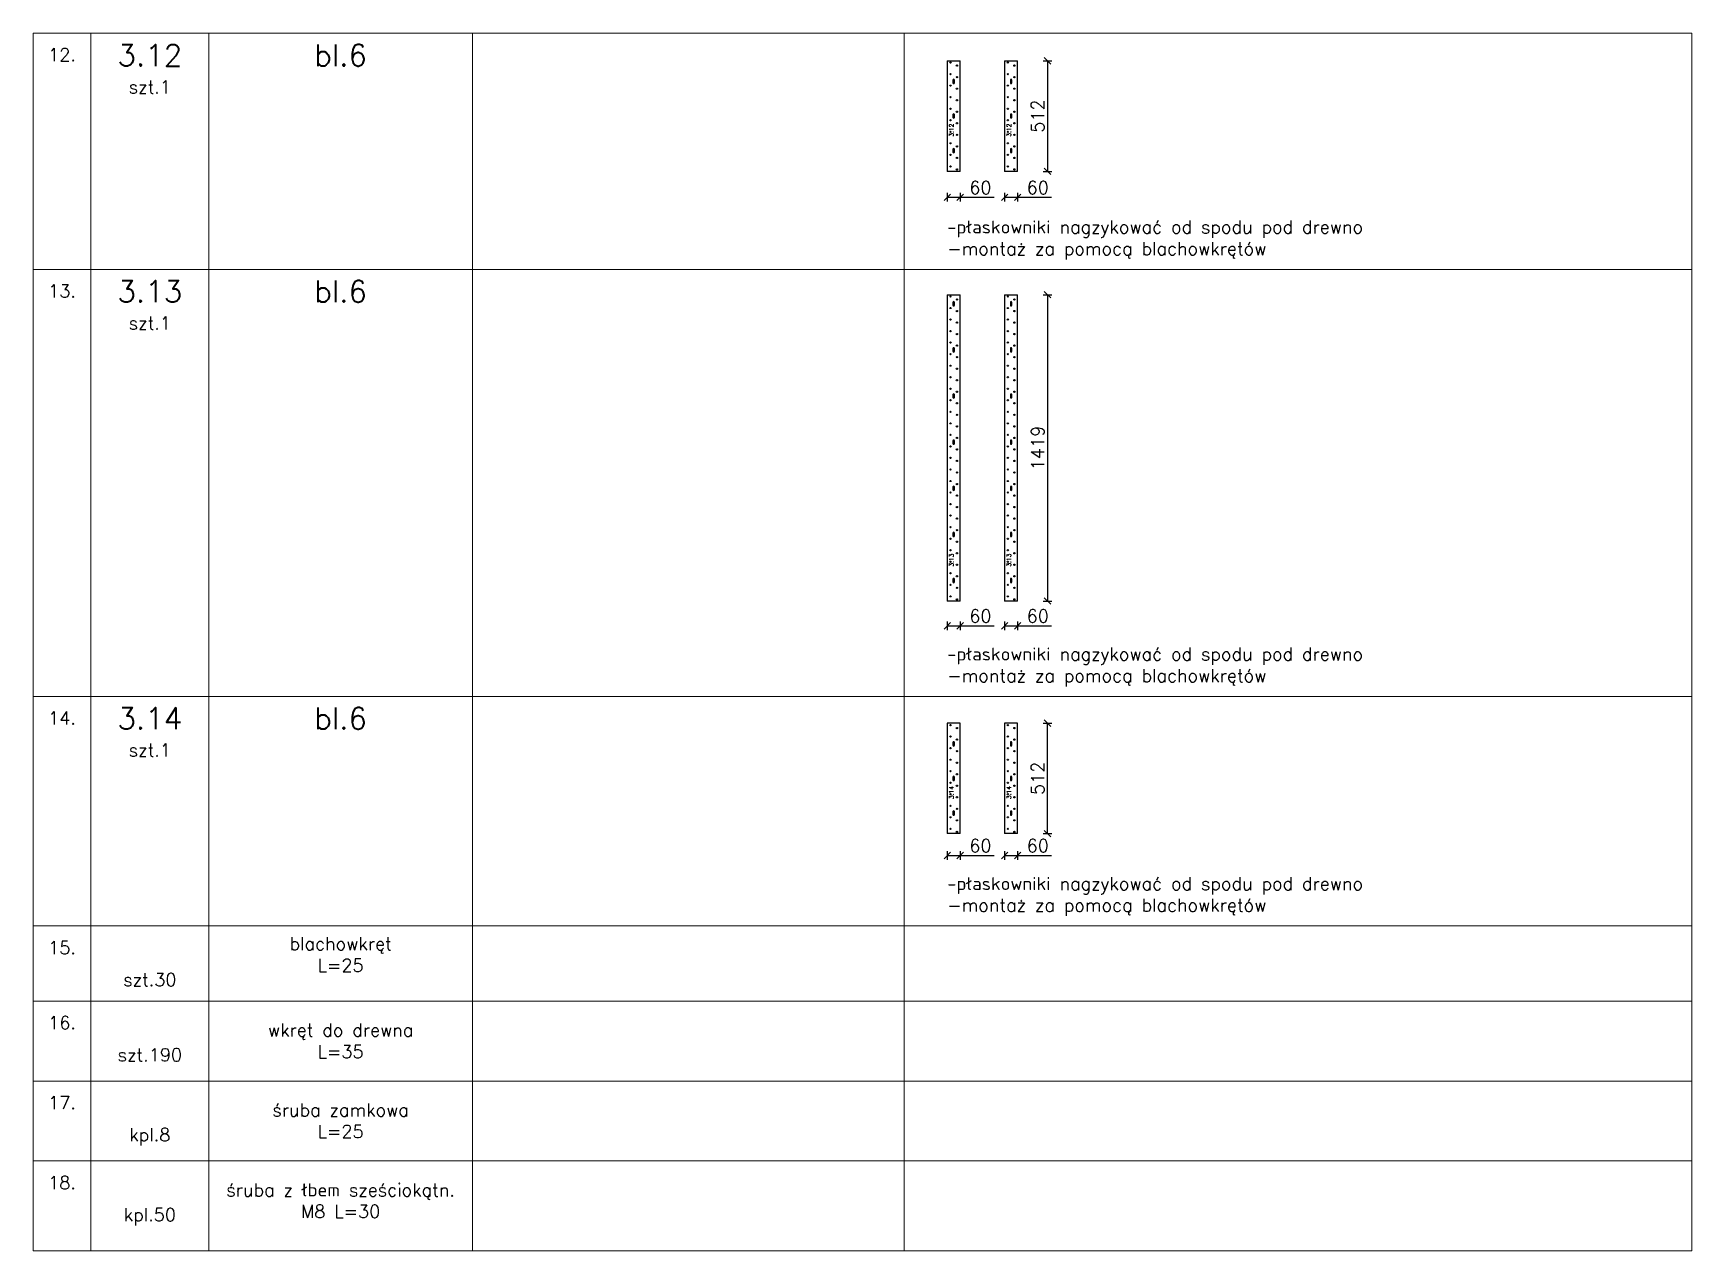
# Model space of a CAD drawing. Header units: millimetres. Extents: x 5046 to 103012, y -15969 to 47766.
# Drawn here: x 86872 to 94557, y -5998 to -356 of the extents above; entities that cross this region are included whole.
import ezdxf

# ---------------------------------------------------------------- set-up
doc = ezdxf.new("R2010")
doc.units = ezdxf.units.MM
doc.layers.get('0').update_dxf_attribs({"lineweight": 0})
doc.layers.get('Defpoints').update_dxf_attribs({"lineweight": 0})
for name, color, linetype, lineweight in [('DIM', 3, 'Continuous', 0), ('Pomocnicze', 252, 'Continuous', 0), ('TEXT', 2, 'Continuous', 0)]:
    doc.layers.add(name, color=color, linetype=linetype, lineweight=lineweight)
doc.styles.add('Opisy 1-20', font='simplex.shx', dxfattribs={"height": 100})
doc.styles.add('Skala 1-20', font='simplex.shx', dxfattribs={"height": 60})
doc.styles.add('Skala 1-50', font='simplex.shx', dxfattribs={"height": 120})
doc.dimstyles.new('Skala 1-20', dxfattribs={"dimtxt": 6, "dimasz": 30, "dimexe": 20, "dimexo": 0.625, "dimgap": 15, "dimtad": 1, "dimdec": 0, "dimtxsty": 'Skala 1-20', "dimblk": 'OBLIQUE', "dimcen": 2.5, "dimadec": 0, "dimazin": 0, "dimtfac": 1, "dimtdec": 0, "dimtmove": 0, "dimatfit": 3, "dimldrblk": 'OBLIQUE', "dimfxl": 20, "dimfxlon": 1, "dimarcsym": 0})

msp = doc.modelspace()

# ---------------------------------------------------------------- texts
at = {"layer": 'TEXT', "attachment_point": 1}
for s, insert, char_height, width, style in [('\\pxqc;12.', (86871.6, -426.6), 60, 267.428, 'Skala 1-20'), ('\\pxqc;3.12\\P{\\H0.6x;szt.1}', (87139.1, -408.6), 100, 546.27, 'Opisy 1-20'), ('\\pxqc;bl.6', (87685.3, -408.6), 100, 1221.678, 'Opisy 1-20'), ('-płaskowniki nagzykować od spodu pod drewno\\P-montaż za pomocą blachowkrętów', (91107, -1224.3), 60, 3450, 'Skala 1-20'), ('\\pxqc;13.', (86871.6, -1520.9), 60, 267.428, 'Skala 1-20'), ('\\pxqc;3.13\\P{\\H0.6x;szt.1}', (87139.1, -1503), 100, 546.27, 'Opisy 1-20'), ('\\pxqc;bl.6', (87685.3, -1503), 100, 1221.678, 'Opisy 1-20'), ('-płaskowniki nagzykować od spodu pod drewno\\P-montaż za pomocą blachowkrętów', (91107, -3202.7), 60, 3450, 'Skala 1-20'), ('\\pxqc;14.', (86871.6, -3499.3), 60, 267.428, 'Skala 1-20'), ('\\pxqc;3.14\\P{\\H0.6x;szt.1}', (87139.1, -3481.3), 100, 546.27, 'Opisy 1-20'), ('\\pxqc;bl.6', (87685.3, -3481.3), 100, 1221.678, 'Opisy 1-20'), ('-płaskowniki nagzykować od spodu pod drewno\\P-montaż za pomocą blachowkrętów', (91107, -4266.3), 60, 3450, 'Skala 1-20'), ('\\pxqc;15.', (86871.6, -4562.8), 60, 267.428, 'Skala 1-20'), ('\\pxqc;{\\H0.6x;blachowkręt\\PL=25}', (87685.3, -4544.9), 100, 1221.678, 'Opisy 1-20'), ('\\pxqc;\\P{\\H0.6x;szt.30}', (87139.1, -4544.9), 100, 546.27, 'Opisy 1-20'), ('\\pxqc;16.', (86871.6, -4911), 60, 267.428, 'Skala 1-20'), ('\\pxqc;{\\H0.6x;wkręt do drewna\\PL=35}', (87685.3, -4944.9), 100, 1221.678, 'Opisy 1-20'), ('\\pxqc;\\P{\\H0.6x;szt.190}', (87139.1, -4893.1), 100, 546.27, 'Opisy 1-20'), ('\\pxqc;17.', (86871.6, -5281.3), 60, 267.428, 'Skala 1-20'), ('\\pxqc;{\\H0.6x;śruba zamkowa\\PL=25}', (87685.3, -5315.1), 100, 1221.678, 'Opisy 1-20'), ('\\pxqc;\\P{\\H0.6x;kpl.8}', (87139.1, -5263.4), 100, 546.27, 'Opisy 1-20'), ('\\pxqc;18.', (86871.6, -5651.6), 60, 267.428, 'Skala 1-20'), ('\\pxqc;{\\H0.6x;śruba z łbem sześciokątn. \\PM8 L=30}', (87685.3, -5685.4), 100, 1221.678, 'Opisy 1-20'), ('\\pxqc;\\P{\\H0.6x;kpl.50}', (87139.1, -5633.6), 100, 546.27, 'Opisy 1-20')]:
    msp.add_mtext(s, dxfattribs=dict(at, insert=insert, char_height=char_height, width=width, style=style))
at = {"layer": 'TEXT', "char_height": 20, "width": 74.012, "attachment_point": 1, "rotation": 90, "style": 'Skala 1-50'}
for s, insert in [('3.12', (91116.6, -835.8)), ('3.12', (91382.5, -835.8)), ('3.13', (91116.6, -2827.8)), ('3.13', (91382.5, -2827.8)), ('3.14', (91116.6, -3905)), ('3.14', (91382.5, -3905))]:
    msp.add_mtext(s, dxfattribs=dict(at, insert=insert))

# ---------------------------------------------------------------- blocks, each defined once
blk = doc.blocks.new('_Oblique')
at = {"color": 0, "linetype": 'ByBlock', "lineweight": -2}
blk.add_line((-0.5, -0.5), (0.5, 0.5), dxfattribs=at)
blk = doc.blocks.new('*D3854')
at = {"layer": 'Defpoints', "color": 0}
for p in [(91432.9, -484.8), (91432.9, -996.7), (91571.2, -996.7)]:
    blk.add_point(p, dxfattribs=at)
at = {"layer": 'DIM', "color": 0, "lineweight": -2}
for p, q in [((91551.2, -484.8), (91591.2, -484.8)), ((91571.2, -484.8), (91571.2, -996.7)), ((91551.2, -996.7), (91591.2, -996.7))]:
    blk.add_line(p, q, dxfattribs=at)
at = {"layer": 'DIM', "color": 0, "linetype": 'ByBlock', "lineweight": -2, "xscale": 30, "yscale": 30, "zscale": 30}
for p, rotation in [((91571.2, -484.8), 90), ((91571.2, -996.7), 270)]:
    blk.add_blockref('_Oblique', p, dxfattribs=dict(at, rotation=rotation))
at = {"layer": 'DIM', "color": 0, "insert": (91526.2, -740.7), "char_height": 60, "attachment_point": 5, "rotation": 90, "style": 'Skala 1-20'}
blk.add_mtext('512', dxfattribs=at)
blk = doc.blocks.new('*D3855')
at = {"layer": 'Defpoints', "color": 0}
for p in [(91107, -996.7), (91167, -996.7), (91167, -1116.6)]:
    blk.add_point(p, dxfattribs=at)
at = {"layer": 'DIM', "color": 0, "lineweight": -2}
for p, q in [((91107, -1096.6), (91107, -1136.6)), ((91107, -1116.6), (91167, -1116.6)), ((91167, -1096.6), (91167, -1136.6)), ((91167, -1116.6), (91324.1, -1116.6))]:
    blk.add_line(p, q, dxfattribs=at)
at = {"layer": 'DIM', "color": 0, "linetype": 'ByBlock', "lineweight": -2, "xscale": 30, "yscale": 30, "zscale": 30, "rotation": 180}
blk.add_blockref('_Oblique', (91107, -1116.6), dxfattribs=at)
at = {"layer": 'DIM', "color": 0, "linetype": 'ByBlock', "lineweight": -2, "xscale": 30, "yscale": 30, "zscale": 30}
blk.add_blockref('_Oblique', (91167, -1116.6), dxfattribs=at)
at = {"layer": 'DIM', "color": 0, "insert": (91260.6, -1071.6), "char_height": 60, "attachment_point": 5, "style": 'Skala 1-20'}
blk.add_mtext('60', dxfattribs=at)
blk = doc.blocks.new('*D3856')
at = {"layer": 'Defpoints', "color": 0}
for p in [(91372.9, -996.7), (91432.9, -996.7), (91432.9, -1116.6)]:
    blk.add_point(p, dxfattribs=at)
at = {"layer": 'DIM', "color": 0, "lineweight": -2}
for p, q in [((91372.9, -1096.6), (91372.9, -1136.6)), ((91372.9, -1116.6), (91432.9, -1116.6)), ((91432.9, -1096.6), (91432.9, -1136.6)), ((91432.9, -1116.6), (91590, -1116.6))]:
    blk.add_line(p, q, dxfattribs=at)
at = {"layer": 'DIM', "color": 0, "linetype": 'ByBlock', "lineweight": -2, "xscale": 30, "yscale": 30, "zscale": 30, "rotation": 180}
blk.add_blockref('_Oblique', (91372.9, -1116.6), dxfattribs=at)
at = {"layer": 'DIM', "color": 0, "linetype": 'ByBlock', "lineweight": -2, "xscale": 30, "yscale": 30, "zscale": 30}
blk.add_blockref('_Oblique', (91432.9, -1116.6), dxfattribs=at)
at = {"layer": 'DIM', "color": 0, "insert": (91526.5, -1071.6), "char_height": 60, "attachment_point": 5, "style": 'Skala 1-20'}
blk.add_mtext('60', dxfattribs=at)
blk = doc.blocks.new('*D3862')
at = {"layer": 'Defpoints', "color": 0}
for p in [(91432.9, -1568.3), (91432.9, -2987.6), (91571.2, -2987.6)]:
    blk.add_point(p, dxfattribs=at)
at = {"layer": 'DIM', "color": 0, "lineweight": -2}
for p, q in [((91551.2, -1568.3), (91591.2, -1568.3)), ((91571.2, -1568.3), (91571.2, -2987.6)), ((91551.2, -2987.6), (91591.2, -2987.6))]:
    blk.add_line(p, q, dxfattribs=at)
at = {"layer": 'DIM', "color": 0, "linetype": 'ByBlock', "lineweight": -2, "xscale": 30, "yscale": 30, "zscale": 30}
for p, rotation in [((91571.2, -1568.3), 90), ((91571.2, -2987.6), 270)]:
    blk.add_blockref('_Oblique', p, dxfattribs=dict(at, rotation=rotation))
at = {"layer": 'DIM', "color": 0, "insert": (91526.2, -2278), "char_height": 60, "attachment_point": 5, "rotation": 90, "style": 'Skala 1-20'}
blk.add_mtext('1419', dxfattribs=at)
blk = doc.blocks.new('*D3863')
at = {"layer": 'Defpoints', "color": 0}
for p in [(91372.9, -2987.6), (91432.9, -2987.6), (91432.9, -3102.2)]:
    blk.add_point(p, dxfattribs=at)
at = {"layer": 'DIM', "color": 0, "lineweight": -2}
for p, q in [((91372.9, -3082.2), (91372.9, -3122.2)), ((91372.9, -3102.2), (91432.9, -3102.2)), ((91432.9, -3082.2), (91432.9, -3122.2)), ((91432.9, -3102.2), (91590, -3102.2))]:
    blk.add_line(p, q, dxfattribs=at)
at = {"layer": 'DIM', "color": 0, "linetype": 'ByBlock', "lineweight": -2, "xscale": 30, "yscale": 30, "zscale": 30, "rotation": 180}
blk.add_blockref('_Oblique', (91372.9, -3102.2), dxfattribs=at)
at = {"layer": 'DIM', "color": 0, "linetype": 'ByBlock', "lineweight": -2, "xscale": 30, "yscale": 30, "zscale": 30}
blk.add_blockref('_Oblique', (91432.9, -3102.2), dxfattribs=at)
at = {"layer": 'DIM', "color": 0, "insert": (91526.5, -3057.2), "char_height": 60, "attachment_point": 5, "style": 'Skala 1-20'}
blk.add_mtext('60', dxfattribs=at)
blk = doc.blocks.new('*D3864')
at = {"layer": 'Defpoints', "color": 0}
for p in [(91107, -2987.6), (91167, -2987.6), (91167, -3102.2)]:
    blk.add_point(p, dxfattribs=at)
at = {"layer": 'DIM', "color": 0, "lineweight": -2}
for p, q in [((91107, -3082.2), (91107, -3122.2)), ((91107, -3102.2), (91167, -3102.2)), ((91167, -3082.2), (91167, -3122.2)), ((91167, -3102.2), (91324.1, -3102.2))]:
    blk.add_line(p, q, dxfattribs=at)
at = {"layer": 'DIM', "color": 0, "linetype": 'ByBlock', "lineweight": -2, "xscale": 30, "yscale": 30, "zscale": 30, "rotation": 180}
blk.add_blockref('_Oblique', (91107, -3102.2), dxfattribs=at)
at = {"layer": 'DIM', "color": 0, "linetype": 'ByBlock', "lineweight": -2, "xscale": 30, "yscale": 30, "zscale": 30}
blk.add_blockref('_Oblique', (91167, -3102.2), dxfattribs=at)
at = {"layer": 'DIM', "color": 0, "insert": (91260.6, -3057.2), "char_height": 60, "attachment_point": 5, "style": 'Skala 1-20'}
blk.add_mtext('60', dxfattribs=at)
blk = doc.blocks.new('*D3868')
at = {"layer": 'Defpoints', "color": 0}
for p in [(91372.9, -4064.9), (91432.9, -4064.9), (91432.9, -4166)]:
    blk.add_point(p, dxfattribs=at)
at = {"layer": 'DIM', "color": 0, "lineweight": -2}
for p, q in [((91372.9, -4146), (91372.9, -4186)), ((91432.9, -4146), (91432.9, -4186)), ((91372.9, -4166), (91432.9, -4166)), ((91432.9, -4166), (91590, -4166))]:
    blk.add_line(p, q, dxfattribs=at)
at = {"layer": 'DIM', "color": 0, "linetype": 'ByBlock', "lineweight": -2, "xscale": 30, "yscale": 30, "zscale": 30, "rotation": 180}
blk.add_blockref('_Oblique', (91372.9, -4166), dxfattribs=at)
at = {"layer": 'DIM', "color": 0, "linetype": 'ByBlock', "lineweight": -2, "xscale": 30, "yscale": 30, "zscale": 30}
blk.add_blockref('_Oblique', (91432.9, -4166), dxfattribs=at)
at = {"layer": 'DIM', "color": 0, "insert": (91526.5, -4121), "char_height": 60, "attachment_point": 5, "style": 'Skala 1-20'}
blk.add_mtext('60', dxfattribs=at)
blk = doc.blocks.new('*D3869')
at = {"layer": 'Defpoints', "color": 0}
for p in [(91107, -4064.9), (91167, -4064.9), (91167, -4166)]:
    blk.add_point(p, dxfattribs=at)
at = {"layer": 'DIM', "color": 0, "lineweight": -2}
for p, q in [((91107, -4146), (91107, -4186)), ((91167, -4146), (91167, -4186)), ((91107, -4166), (91167, -4166)), ((91167, -4166), (91324.1, -4166))]:
    blk.add_line(p, q, dxfattribs=at)
at = {"layer": 'DIM', "color": 0, "linetype": 'ByBlock', "lineweight": -2, "xscale": 30, "yscale": 30, "zscale": 30, "rotation": 180}
blk.add_blockref('_Oblique', (91107, -4166), dxfattribs=at)
at = {"layer": 'DIM', "color": 0, "linetype": 'ByBlock', "lineweight": -2, "xscale": 30, "yscale": 30, "zscale": 30}
blk.add_blockref('_Oblique', (91167, -4166), dxfattribs=at)
at = {"layer": 'DIM', "color": 0, "insert": (91260.6, -4121), "char_height": 60, "attachment_point": 5, "style": 'Skala 1-20'}
blk.add_mtext('60', dxfattribs=at)
blk = doc.blocks.new('*D3870')
at = {"layer": 'Defpoints', "color": 0}
for p in [(91432.9, -3553), (91571.2, -3553), (91432.9, -4064.9)]:
    blk.add_point(p, dxfattribs=at)
at = {"layer": 'DIM', "color": 0, "lineweight": -2}
for p, q in [((91551.2, -3553), (91591.2, -3553)), ((91571.2, -4064.9), (91571.2, -3553)), ((91551.2, -4064.9), (91591.2, -4064.9))]:
    blk.add_line(p, q, dxfattribs=at)
at = {"layer": 'DIM', "color": 0, "linetype": 'ByBlock', "lineweight": -2, "xscale": 30, "yscale": 30, "zscale": 30}
for p, rotation in [((91571.2, -3553), 90), ((91571.2, -4064.9), 270)]:
    blk.add_blockref('_Oblique', p, dxfattribs=dict(at, rotation=rotation))
at = {"layer": 'DIM', "color": 0, "insert": (91526.2, -3808.9), "char_height": 60, "attachment_point": 5, "rotation": 90, "style": 'Skala 1-20'}
blk.add_mtext('512', dxfattribs=at)

# ---------------------------------------------------------------- dimensions: what is measured, and where the dimension line sits
at = {"layer": 'DIM'}
for base, p1, p2, picture, middle in [((91571.2, -996.7), (91432.9, -484.8), (91432.9, -996.7), '*D3854', (91526.2, -740.7)), ((91571.2, -2987.6), (91432.9, -1568.3), (91432.9, -2987.6), '*D3862', (91526.2, -2278)), ((91571.2, -3553), (91432.9, -4064.9), (91432.9, -3553), '*D3870', (91526.2, -3808.9))]:
    dim = msp.add_linear_dim(base=base, p1=p1, p2=p2, angle=90, dimstyle='Skala 1-20', dxfattribs=at)
    dim.commit()
    dim.dimension.update_dxf_attribs({"geometry": picture, "text_midpoint": middle})
for base, p1, p2, picture, middle in [((91167, -1116.6), (91107, -996.7), (91167, -996.7), '*D3855', (91260.6, -1071.6)), ((91432.9, -1116.6), (91372.9, -996.7), (91432.9, -996.7), '*D3856', (91526.5, -1071.6)), ((91167, -3102.2), (91107, -2987.6), (91167, -2987.6), '*D3864', (91260.6, -3057.2)), ((91432.9, -3102.2), (91372.9, -2987.6), (91432.9, -2987.6), '*D3863', (91526.5, -3057.2)), ((91167, -4166), (91107, -4064.9), (91167, -4064.9), '*D3869', (91260.6, -4121)), ((91432.9, -4166), (91372.9, -4064.9), (91432.9, -4064.9), '*D3868', (91526.5, -4121))]:
    dim = msp.add_linear_dim(base=base, p1=p1, p2=p2, dimstyle='Skala 1-20', dxfattribs=at)
    dim.commit()
    dim.dimension.update_dxf_attribs({"geometry": picture, "text_midpoint": middle})

# ---------------------------------------------------------------- linework, layer by layer
at = {"color": 7, "linetype": 'Continuous', "lineweight": 25}
for p, q in [((91107, -484.8), (91167, -484.8)), ((91107, -484.8), (91107, -996.7)), ((91167, -996.7), (91167, -484.8)), ((91372.9, -484.8), (91432.9, -484.8)), ((91372.9, -484.8), (91372.9, -996.7)), ((91432.9, -996.7), (91432.9, -484.8)), ((91133.5, -573.4), (91133.5, -586.4)), ((91140.5, -586.4), (91140.5, -573.4)), ((91399.4, -573.4), (91399.4, -586.4)), ((91406.4, -586.4), (91406.4, -573.4)), ((91133.5, -733.7), (91133.5, -746.7)), ((91140.5, -746.7), (91140.5, -733.7)), ((91399.4, -733.7), (91399.4, -746.7)), ((91406.4, -746.7), (91406.4, -733.7)), ((91133.5, -894), (91133.5, -907)), ((91140.5, -907), (91140.5, -894)), ((91399.4, -894), (91399.4, -907)), ((91406.4, -907), (91406.4, -894)), ((91167, -996.7), (91107, -996.7)), ((91432.9, -996.7), (91372.9, -996.7)), ((91107, -1568.3), (91167, -1568.3)), ((91107, -1568.3), (91107, -2987.6)), ((91133.5, -1603.5), (91133.5, -1616.5)), ((91140.5, -1616.5), (91140.5, -1603.5)), ((91167, -2987.6), (91167, -1568.3)), ((91372.9, -1568.3), (91432.9, -1568.3)), ((91372.9, -1568.3), (91372.9, -2987.6)), ((91399.4, -1603.5), (91399.4, -1616.5)), ((91406.4, -1616.5), (91406.4, -1603.5)), ((91432.9, -2987.6), (91432.9, -1568.3)), ((91133.5, -1817.3), (91133.5, -1830.3)), ((91140.5, -1830.3), (91140.5, -1817.3)), ((91399.4, -1817.3), (91399.4, -1830.3)), ((91406.4, -1830.3), (91406.4, -1817.3)), ((91133.5, -2031), (91133.5, -2044)), ((91140.5, -2044), (91140.5, -2031)), ((91399.4, -2031), (91399.4, -2044)), ((91406.4, -2044), (91406.4, -2031)), ((91133.5, -2244.8), (91133.5, -2257.8)), ((91140.5, -2257.8), (91140.5, -2244.8)), ((91399.4, -2244.8), (91399.4, -2257.8)), ((91406.4, -2257.8), (91406.4, -2244.8)), ((91133.5, -2458.5), (91133.5, -2471.5)), ((91140.5, -2471.5), (91140.5, -2458.5)), ((91399.4, -2458.5), (91399.4, -2471.5)), ((91406.4, -2471.5), (91406.4, -2458.5)), ((91133.5, -2672.2), (91133.5, -2685.2)), ((91140.5, -2685.2), (91140.5, -2672.2)), ((91399.4, -2672.2), (91399.4, -2685.2)), ((91406.4, -2685.2), (91406.4, -2672.2)), ((91133.5, -2886), (91133.5, -2899)), ((91140.5, -2899), (91140.5, -2886)), ((91399.4, -2886), (91399.4, -2899)), ((91406.4, -2899), (91406.4, -2886)), ((91167, -2987.6), (91107, -2987.6)), ((91432.9, -2987.6), (91372.9, -2987.6)), ((91167, -3553), (91107, -3553)), ((91107, -3553), (91107, -4064.9)), ((91167, -4064.9), (91167, -3553)), ((91432.9, -3553), (91372.9, -3553)), ((91372.9, -3553), (91372.9, -4064.9)), ((91432.9, -4064.9), (91432.9, -3553)), ((91133.5, -3642.6), (91133.5, -3655.6)), ((91140.5, -3655.6), (91140.5, -3642.6)), ((91399.4, -3642.6), (91399.4, -3655.6)), ((91406.4, -3655.6), (91406.4, -3642.6)), ((91133.5, -3802.9), (91133.5, -3815.9)), ((91140.5, -3815.9), (91140.5, -3802.9)), ((91399.4, -3802.9), (91399.4, -3815.9)), ((91406.4, -3815.9), (91406.4, -3802.9)), ((91133.5, -3963.2), (91133.5, -3976.2)), ((91140.5, -3976.2), (91140.5, -3963.2)), ((91399.4, -3963.2), (91399.4, -3976.2)), ((91406.4, -3976.2), (91406.4, -3963.2)), ((91167, -4064.9), (91107, -4064.9)), ((91432.9, -4064.9), (91372.9, -4064.9))]:
    msp.add_line(p, q, dxfattribs=at)
for centre in [(91122, -492.8), (91152, -506.8), (91387.9, -492.8), (91417.9, -506.8), (91122, -546.2), (91122, -599.6), (91152, -560.2), (91152, -613.6), (91387.9, -546.2), (91387.9, -599.6), (91417.9, -560.2), (91417.9, -613.6), (91122, -653.1), (91152, -667.1), (91387.9, -653.1), (91417.9, -667.1), (91122, -706.5), (91122, -759.9), (91152, -720.5), (91387.9, -706.5), (91387.9, -759.9), (91417.9, -720.5), (91122, -813.4), (91152, -773.9), (91152, -827.4), (91387.9, -813.4), (91417.9, -773.9), (91417.9, -827.4), (91122, -866.8), (91122, -920.3), (91152, -880.8), (91387.9, -866.8), (91387.9, -920.3), (91417.9, -880.8), (91122, -973.7), (91152, -934.3), (91152, -987.7), (91387.9, -973.7), (91417.9, -934.3), (91417.9, -987.7), (91122, -1576.3), (91152, -1590.3), (91387.9, -1576.3), (91417.9, -1590.3), (91122, -1629.8), (91122, -1683.2), (91152, -1643.8), (91387.9, -1629.8), (91387.9, -1683.2), (91417.9, -1643.8), (91122, -1736.6), (91152, -1697.2), (91152, -1750.6), (91387.9, -1736.6), (91417.9, -1697.2), (91417.9, -1750.6), (91122, -1790.1), (91122, -1843.5), (91152, -1804.1), (91387.9, -1790.1), (91387.9, -1843.5), (91417.9, -1804.1), (91122, -1896.9), (91152, -1857.5), (91152, -1910.9), (91387.9, -1896.9), (91417.9, -1857.5), (91417.9, -1910.9), (91122, -1950.4), (91152, -1964.4), (91387.9, -1950.4), (91417.9, -1964.4), (91122, -2003.8), (91122, -2057.2), (91152, -2017.8), (91152, -2071.2), (91387.9, -2003.8), (91387.9, -2057.2), (91417.9, -2017.8), (91417.9, -2071.2), (91122, -2110.7), (91152, -2124.7), (91387.9, -2110.7), (91417.9, -2124.7), (91122, -2164.1), (91122, -2217.5), (91152, -2178.1), (91152, -2231.5), (91387.9, -2164.1), (91387.9, -2217.5), (91417.9, -2178.1), (91417.9, -2231.5), (91122, -2271), (91152, -2285), (91387.9, -2271), (91417.9, -2285), (91122, -2324.4), (91122, -2377.9), (91152, -2338.4), (91387.9, -2324.4), (91387.9, -2377.9), (91417.9, -2338.4), (91122, -2431.3), (91152, -2391.9), (91152, -2445.3), (91387.9, -2431.3), (91417.9, -2391.9), (91417.9, -2445.3), (91122, -2484.7), (91122, -2538.2), (91152, -2498.7), (91387.9, -2484.7), (91387.9, -2538.2), (91417.9, -2498.7), (91122, -2591.6), (91152, -2552.2), (91152, -2605.6), (91387.9, -2591.6), (91417.9, -2552.2), (91417.9, -2605.6), (91122, -2645), (91152, -2659), (91387.9, -2645), (91417.9, -2659), (91122, -2698.5), (91122, -2751.9), (91152, -2712.5), (91152, -2765.9), (91387.9, -2698.5), (91387.9, -2751.9), (91417.9, -2712.5), (91417.9, -2765.9), (91122, -2805.3), (91152, -2819.3), (91387.9, -2805.3), (91417.9, -2819.3), (91122, -2858.8), (91122, -2912.2), (91152, -2872.8), (91387.9, -2858.8), (91387.9, -2912.2), (91417.9, -2872.8), (91122, -2965.6), (91152, -2926.2), (91152, -2979.6), (91387.9, -2965.6), (91417.9, -2926.2), (91417.9, -2979.6), (91122, -3562), (91152, -3576), (91387.9, -3562), (91417.9, -3576), (91122, -3615.4), (91122, -3668.8), (91152, -3629.4), (91152, -3682.8), (91387.9, -3615.4), (91387.9, -3668.8), (91417.9, -3629.4), (91417.9, -3682.8), (91122, -3722.3), (91152, -3736.3), (91387.9, -3722.3), (91417.9, -3736.3), (91122, -3775.7), (91122, -3829.1), (91152, -3789.7), (91152, -3843.1), (91387.9, -3775.7), (91387.9, -3829.1), (91417.9, -3789.7), (91417.9, -3843.1), (91122, -3882.6), (91152, -3896.6), (91387.9, -3882.6), (91417.9, -3896.6), (91122, -3936), (91122, -3989.4), (91152, -3950), (91387.9, -3936), (91387.9, -3989.4), (91417.9, -3950), (91122, -4042.9), (91152, -4003.4), (91152, -4056.9), (91387.9, -4042.9), (91417.9, -4003.4), (91417.9, -4056.9)]:
    msp.add_circle(centre, 3, dxfattribs=at)
for centre, start, end in [((91137, -573.4), 0, 180), ((91137, -586.4), 180, 0), ((91402.9, -573.4), 0, 180), ((91402.9, -586.4), 180, 0), ((91137, -733.7), 0, 180), ((91137, -746.7), 180, 0), ((91402.9, -733.7), 0, 180), ((91402.9, -746.7), 180, 0), ((91137, -894), 0, 180), ((91137, -907), 180, 0), ((91402.9, -894), 0, 180), ((91402.9, -907), 180, 0), ((91137, -1603.5), 0, 180), ((91402.9, -1603.5), 0, 180), ((91137, -1616.5), 180, 0), ((91402.9, -1616.5), 180, 0), ((91137, -1817.3), 0, 180), ((91137, -1830.3), 180, 0), ((91402.9, -1817.3), 0, 180), ((91402.9, -1830.3), 180, 0), ((91137, -2031), 0, 180), ((91137, -2044), 180, 0), ((91402.9, -2031), 0, 180), ((91402.9, -2044), 180, 0), ((91137, -2244.8), 0, 180), ((91137, -2257.8), 180, 0), ((91402.9, -2244.8), 0, 180), ((91402.9, -2257.8), 180, 0), ((91137, -2458.5), 0, 180), ((91402.9, -2458.5), 0, 180), ((91137, -2471.5), 180, 0), ((91402.9, -2471.5), 180, 0), ((91137, -2672.2), 0, 180), ((91137, -2685.2), 180, 0), ((91402.9, -2672.2), 0, 180), ((91402.9, -2685.2), 180, 0), ((91137, -2886), 0, 180), ((91137, -2899), 180, 0), ((91402.9, -2886), 0, 180), ((91402.9, -2899), 180, 0), ((91137, -3642.6), 0, 180), ((91137, -3655.6), 180, 0), ((91402.9, -3642.6), 0, 180), ((91402.9, -3655.6), 180, 0), ((91137, -3802.9), 0, 180), ((91137, -3815.9), 180, 0), ((91402.9, -3802.9), 0, 180), ((91402.9, -3815.9), 180, 0), ((91137, -3963.2), 0, 180), ((91137, -3976.2), 180, 0), ((91402.9, -3963.2), 0, 180), ((91402.9, -3976.2), 180, 0)]:
    msp.add_arc(centre, 3.5, start, end, dxfattribs=at)
at = {"layer": 'Pomocnicze'}
for p, q in [((87139.1, -356.4), (87139.1, -5997.8)), ((87685.3, -356.4), (87685.3, -5997.8)), ((88907, -356.4), (88907, -5997.8)), ((90907, -356.4), (90907, -5997.8)), ((94557, -1450.8), (86871.6, -1450.8)), ((94557, -3429.2), (86871.6, -3429.2)), ((94557, -4492.7), (86871.6, -4492.7)), ((94557, -4840.9), (86871.6, -4840.9)), ((94557, -5211.2), (86871.6, -5211.2)), ((94557, -5581.4), (86871.6, -5581.4))]:
    msp.add_line(p, q, dxfattribs=at)
msp.add_lwpolyline([(86871.6, -356.4), (86871.6, -5997.8), (94557, -5997.8), (94557, -356.4)], close=True, dxfattribs=at)

msp.set_redraw_order([(e.dxf.handle, doc.entitydb.next_handle()) for e in msp.query("TEXT MTEXT ATTDEF DIMENSION ARC_DIMENSION")])  # texts and dimensions are drawn at this point

doc.saveas('drawing.dxf')
